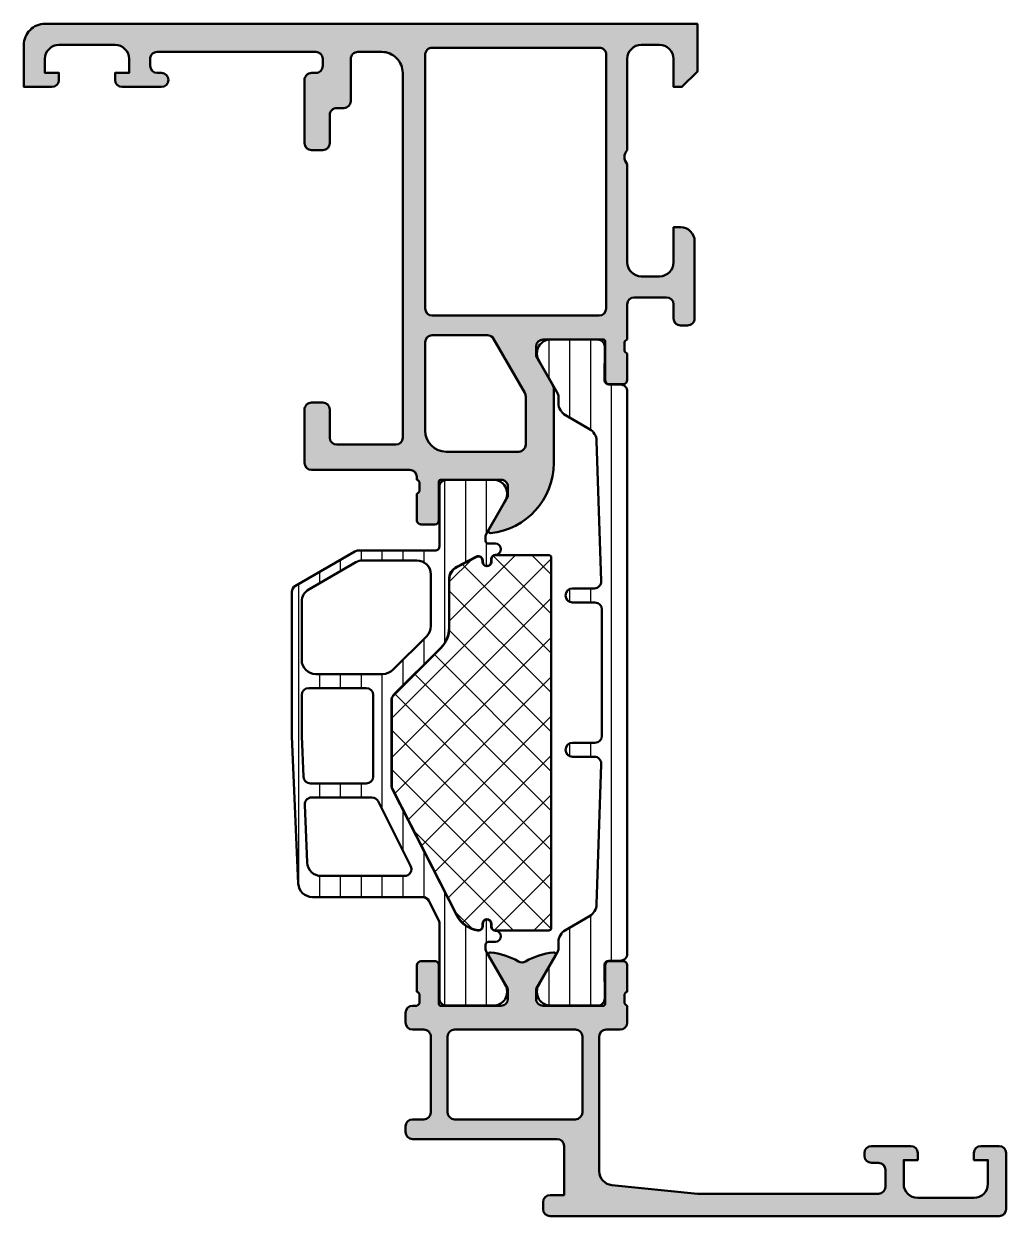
# Model space of a CAD drawing. Extents: x -30 to 40, y 0 to 85.
import ezdxf

# ---------------------------------------------------------------- set-up
doc = ezdxf.new("R2010")
doc.units = 0
for name, color, linetype, lineweight in [('0S-Alu contour', 7, 'Continuous', 50), ('0S-Alu hatch', 252, 'Continuous', 25), ('0S-Plastic contour', 254, 'Continuous', 50), ('0S-Plastic hatch', 253, 'Continuous', 25), ('0S-PT contour', 91, 'Continuous', 50), ('0S-PT hatch', 103, 'Continuous', 25)]:
    doc.layers.add(name, color=color, linetype=linetype, lineweight=lineweight)
pattern_1 = [(90, (0, 0), (-1.4859, 0), [])]

# ---------------------------------------------------------------- blocks, each defined once
blk = doc.blocks.new('346260__294F2F9F_97D0_4934_9893_25CA9D4EDA22_')
at = {"layer": '0S-Alu hatch'}
h = blk.add_hatch(color=256, dxfattribs=at)
edge = h.paths.add_edge_path()
edge.add_line((-28.50004959106447, 85.00004567537333), (18, 85.00004567537331))
edge.add_line((18, 85.00004567537331), (17.99993896484375, 81.60015859041236))
edge.add_line((17.99993896484375, 81.60015859041236), (16.89996337890625, 80.50006093416238))
edge.add_line((16.89996337890625, 80.50006093416238), (16.2999267578125, 80.50007619295143))
edge.add_line((16.2999267578125, 80.50007619295143), (16.2999267578125, 82.50006093416236))
edge.add_arc((15.30006779381514, 82.50020197016501), 0.999858973944338, 359.9919180924783, 450.0080819074971)
edge.add_line((15.2999267578125, 83.50006093416238), (13.99993896484375, 83.50006093416238))
edge.add_arc((13.99979577760175, 82.50020412140438), 0.9998568230107583, 89.99179480052973, 180.0082051994853)
edge.add_line((12.99993896484376, 82.50006093416212), (12.99993896484375, 76.00004567537331))
edge.add_arc((13.52497284704101, 75.50004567537331), 0.7250245357607767, 136.39902763011, 223.60097236989)
edge.add_line((12.99993896484375, 75.00004567537331), (12.99993896484375, 68.00003041658425))
edge.add_arc((14.00013049381541, 68.00022194555592), 1.000191547309823, 180.0109717001796, 269.9890282998019)
edge.add_line((13.99993896484375, 67.00003041658427), (15.2999267578125, 67.00004567537331))
edge.add_arc((15.29977581835652, 68.00019661482929), 1.000150950845617, 270.0086468885672, 359.9913531114189)
edge.add_line((16.2999267578125, 68.00004567537307), (16.2999267578125, 70.50004567537331))
edge.add_line((16.2999267578125, 70.50004567537331), (16.80009770393371, 70.50001515779519))
edge.add_ellipse((16.80030341599124, 69.50028189059066), major_axis=(-0.9997332883689034, 0), ratio=1, start_angle=179.9847132592317, end_angle=270.0117895771917, ccw=False)
edge.add_line((17.80003666877746, 69.50001515779523), (17.80003666877746, 63.99965657625222))
edge.add_ellipse((17.30045327520302, 63.99964814174801), major_axis=(-0.4995833936456403, 0), ratio=1, start_angle=89.99684526653101, end_angle=180.000967329309, ccw=False)
edge.add_line((17.30042576789856, 63.50006474885964), (16.80042576789856, 63.50006474885964))
edge.add_ellipse((16.80044829088031, 64.00008727184141), major_axis=(-0.5000225234890278, 0), ratio=1, start_angle=0.002580827389977003, end_angle=89.99741917266442, ccw=False)
edge.add_line((16.30042576789855, 64.00006474885917), (16.30044102668762, 65.00006474885964))
edge.add_arc((15.80039122260003, 65.00002638858574), 0.5000498055589594, 0.0043953257407467, 89.99604179466158)
edge.add_line((15.80042576789856, 65.50007619295143), (13.49987411499023, 65.50007619295143))
edge.add_arc((13.49987411499023, 65.00007619295144), 0.5, 90, 180)
edge.add_line((12.99987411499023, 65.00007619295144), (12.99987411499023, 62.50016774568581))
edge.add_arc((13.07871056153326, 62.2326471536927), 0.2788950563274168, 106.4198764194902, 181.1645893740988)
edge.add_line((12.79987311499023, 62.22697874569433), (12.79987311499023, 61.77338474569433))
edge.add_arc((13.0787412106334, 61.76772408621727), 0.2789255417371505, 178.8371299271138, 253.5754054446458)
edge.add_line((12.99987411499024, 61.50018074569433), (12.99987411499023, 59.62016974568581))
edge.add_ellipse((12.69987411499022, 59.62016974568582), major_axis=(-0.3000000000000114, 0), ratio=1, start_angle=90, end_angle=180, ccw=False)
edge.add_line((12.69987411499022, 59.32016974568581), (11.71989979594745, 59.32016974568581))
edge.add_ellipse((11.71989979594745, 59.62016974568581), major_axis=(-0.3000000000000043, 0), ratio=1, start_angle=0, end_angle=90, ccw=False)
edge.add_line((11.41989979594744, 59.62016974568581), (11.41989979594744, 62.38016774568581))
edge.add_arc((11.29989979594743, 62.38016774568581), 0.1200000000000081, 0, 89.99999999999831)
edge.add_line((11.29989979594744, 62.50016774568582), (6.999874114990234, 62.50016774568582))
edge.add_arc((6.999874114990234, 62.00016774568581), 0.5, 90, 180)
edge.add_line((6.499874114990234, 62.00016774568581), (6.499874114990234, 61.30004567537332))
edge.add_line((6.499874114990234, 61.30004567537332), (7.694697376761425, 59.23037011779031))
edge.add_ellipse((7.261675209853734, 58.98038651239464), major_axis=(-0.5000000000000498, 0), ratio=1, start_angle=179.9997371403008, end_angle=209.9978307071226, ccw=False)
edge.add_line((7.761675209848522, 58.98038421851103), (7.761650877674576, 53.67665454147775))
edge.add_ellipse((2.761650873397378, 53.67665454147775), major_axis=(-5.000000004277197, 0), ratio=1, start_angle=95.62257755079338, end_angle=180, ccw=False)
edge.add_ellipse((3.237993899638532, 48.83816546002162), major_axis=(-0.1381197846482876, 0), ratio=1, start_angle=-32.227933140373295, end_angle=95.62257755079281, ccw=False)
edge.add_line((3.121153777878994, 48.91182318777985), (4.499874114990234, 51.30004567537332))
edge.add_line((4.499874114990234, 51.30004567537332), (4.499874114990234, 52.00016774568581))
edge.add_arc((3.999874114990234, 52.00016774568581), 0.5, 0, 90.00000000000081)
edge.add_line((3.999874114990227, 52.50016774568582), (-0.3001515659669707, 52.50016774568582))
edge.add_arc((-0.3001515659669707, 52.38016774568581), 0.1200000000000116, 90, 180)
edge.add_line((-0.4201515659669824, 52.38016774568581), (-0.4201515659669753, 49.62016974568582))
edge.add_ellipse((-0.7201515659669866, 49.62016974568582), major_axis=(-0.3000000000000114, 0), ratio=1, start_angle=90, end_angle=180, ccw=False)
edge.add_line((-0.7201515659669866, 49.32016974568581), (-1.700125885009747, 49.32016974568581))
edge.add_ellipse((-1.700125885009761, 49.62016974568581), major_axis=(-0.3000000000000043, 0), ratio=1, start_angle=0, end_angle=90.00000000000267, ccw=False)
edge.add_line((-2.000125885009765, 49.62016974568581), (-2.000125885009765, 51.50018074569433))
edge.add_arc((-2.078992980652927, 51.76772408621727), 0.2789255417371491, 286.4245945553534, 361.1628700728862)
edge.add_line((-1.800124885009759, 51.77338474569433), (-1.800124885009765, 52.22697874569433))
edge.add_arc((-2.078962331552787, 52.23264715369269), 0.2788950563274093, 358.8354106259031, 433.5801235805106)
edge.add_line((-2.000125885009764, 52.50016774568579), (-2.000125885009765, 52.70007314119363))
edge.add_arc((-2.500125885009765, 52.70007314119363), 0.5, 0, 90)
edge.add_line((-2.500125885009765, 53.20007314119362), (-9.50002670288086, 53.20007314119362))
edge.add_ellipse((-9.499942629006325, 53.70015721506816), major_axis=(-0.5000840809417604, 0), ratio=1, start_angle=0.009632536614674336, end_angle=89.99036746342409, ccw=False)
edge.add_line((-10.00002670288086, 53.70007314119328), (-10.00002670288085, 57.50004567537331))
edge.add_ellipse((-9.50003691497713, 57.50005588746958), major_axis=(-0.4999897880080111, 0), ratio=1, start_angle=-90.00117024393279, end_angle=0.0011702437149097022, ccw=False)
edge.add_line((-9.500026702880866, 58.00004567537331), (-8.700038909912102, 58.00004567537332))
edge.add_ellipse((-8.699964740835163, 57.50015035657014), major_axis=(-0.4998953243053732, 0), ratio=1, start_angle=179.988001906564, end_angle=270.0085009298706, ccw=False)
edge.add_line((-8.200069427490236, 57.50004567537344), (-8.200069427490234, 55.50006093416238))
edge.add_arc((-7.699962519755686, 55.50016784106673), 0.5001069191611907, 180.0122480098272, 269.9873148563855)
edge.add_line((-7.7000732421875, 55.00006093416237), (-3.500000000000014, 55.00006093416236))
edge.add_arc((-3.50005069476893, 55.50005060369108), 0.499989672098729, 270.0058093126105, 359.9871952927898)
edge.add_line((-3.000061035156251, 55.49993886384984), (-3.000061035156257, 81.50007619295143))
edge.add_arc((-4.499957459834362, 81.5001645104603), 1.499896427278279, 359.9966262865636, 450.0039565590681)
edge.add_line((-4.50006103515625, 83.00006093416238), (-6.2000732421875, 83.00007619295143))
edge.add_arc((-6.2001821916053, 82.50018513881164), 0.499891066012343, 89.98751259565493, 180.0142359060956)
edge.add_line((-6.700073242187486, 82.50006093416236), (-6.700073242187492, 79.50007619295144))
edge.add_ellipse((-7.200093565979784, 79.50008125756727), major_axis=(-0.5000203238179411, 0), ratio=1, start_angle=90.002328840382, end_angle=179.9994196618476, ccw=False)
edge.add_line((-7.2000732421875, 79.00006093416236), (-7.700073242187492, 79.00006093416236))
edge.add_arc((-7.700219888521672, 78.50021139406044), 0.4998495616135542, 89.98319051011472, 180.0172466236418)
edge.add_line((-8.200069427490233, 78.50006093416253), (-8.200069427490234, 76.50006093416236))
edge.add_ellipse((-8.700094858916316, 76.50007110377268), major_axis=(-0.5000254315294973, 0), ratio=1, start_angle=90.00641095755049, end_angle=179.9988347078107, ccw=False)
edge.add_line((-8.70003890991211, 76.00004567537331), (-9.50002670288086, 76.00004567537331))
edge.add_ellipse((-9.500018554972092, 76.50005382326626), major_axis=(-0.5000081479593291, 0), ratio=1, start_angle=-0.0008148351449790425, end_angle=89.99906633364668, ccw=False)
edge.add_line((-10.00002670288086, 76.50006093416017), (-10.00002670288086, 81.00006093416236))
edge.add_ellipse((-9.500210648727446, 81.00024486127992), major_axis=(-0.4998160879950469, 0), ratio=1, start_angle=-90.0140897103031, end_angle=0.02108425092961852, ccw=False)
edge.add_line((-9.500087738037102, 81.50006093416236), (-9.20003890991211, 81.50007619295143))
edge.add_arc((-9.200027967096652, 82.00006525013598), 0.4999890573042835, 269.9987460182726, 360.0012539816233)
edge.add_line((-8.700038909912116, 82.00007619295053), (-8.700069427490234, 82.50006093416236))
edge.add_arc((-9.199777522427638, 82.50035283922497), 0.4997081801957367, 359.9665306078351, 450.0334693921758)
edge.add_line((-9.200069427490234, 83.00006093416238), (-20.50005340576173, 83.00007619295143))
edge.add_arc((-20.50017254323233, 82.50019532655357), 0.499880880594993, 89.98634459812897, 180.0154039036109)
edge.add_line((-21.00005340576171, 82.50006093416246), (-21.00005340576172, 82.00006093416238))
edge.add_arc((-20.49993357132443, 82.00018076859968), 0.5001198487941437, 180.0137287243867, 269.9862712756164)
edge.add_line((-20.50005340576172, 81.50006093416239), (-20.20000457763672, 81.50006093416236))
edge.add_ellipse((-20.20000457763672, 81.00006093416238), major_axis=(-0.5, 0), ratio=1, start_angle=90, end_angle=270, ccw=False)
edge.add_line((-20.20000457763672, 80.50006093416238), (-23.00005340576172, 80.50006093416238))
edge.add_ellipse((-22.9999707123735, 81.0001131058566), major_axis=(-0.5000521785317046, 0), ratio=1, start_angle=0.005977812014975825, end_angle=89.99052502445988, ccw=False)
edge.add_line((-23.5000228881836, 81.0000609341619), (-23.50005340576172, 81.50006093416236))
edge.add_line((-23.50005340576172, 81.50006093416236), (-22.50005340576172, 81.50006093416236))
edge.add_line((-22.50005340576172, 81.50006093416236), (-22.50005340576173, 82.50007619295145))
edge.add_arc((-23.4999326314773, 82.5001817101733), 0.9998792312831886, 359.9939535782894, 450.0069206925913)
edge.add_line((-23.50005340576172, 83.50006093416236), (-27.50004959106445, 83.50006093416238))
edge.add_arc((-27.50015003611608, 82.50016137921399), 0.9998995599934959, 89.99424434436091, 180.0057556556895)
edge.add_line((-28.50004959106447, 82.50006093416148), (-28.50003433227539, 81.50006093416236))
edge.add_line((-28.50003433227539, 81.50006093416236), (-27.50004959106445, 81.50006093416236))
edge.add_line((-27.50004959106445, 81.50006093416236), (-27.50004959106445, 81.00007619295144))
edge.add_ellipse((-28.00016267874189, 81.00017401862158), major_axis=(-0.5001130972451318, 0), ratio=1, start_angle=90.01295596280681, end_angle=179.9887925389535, ccw=False)
edge.add_line((-28.00004959106445, 80.50006093416238), (-30.00004196166992, 80.50006093416238))
edge.add_line((-30.00004196166992, 80.50006093416238), (-30.00002670288086, 83.50006093416235))
edge.add_ellipse((-28.50013771397313, 83.50015668599798), major_axis=(-1.499888991964091, 0), ratio=1, start_angle=-90.00336629628902, end_angle=0.0036577214478938913, ccw=False)
edge = h.paths.add_edge_path()
edge.add_arc((11.00012214362026, 82.80012509438419), 0.4998778713024493, 359.985999952404, 450.0140000476251)
edge.add_line((11, 83.30000295076393), (-0.90008544921875, 83.29998769197486))
edge.add_arc((-0.9002204289071116, 82.80012267554979), 0.4998650346495407, 89.98452829059642, 180.013723154313)
edge.add_line((-1.400085449218757, 82.80000295076378), (-1.40008544921875, 64.70011891756081))
edge.add_arc((-0.9000772872613538, 64.7001270795182), 0.5000081620240127, 180.0009352761989, 269.9990647238447)
edge.add_line((-0.90008544921875, 64.2001189175608), (10.99993896484375, 64.20011891756081))
edge.add_arc((10.9999464458525, 64.7001724745204), 0.500053557015545, 269.9991428313588, 359.9938634818547)
edge.add_line((11.5, 64.70011891756128), (11.5, 82.80000295076394))
edge = h.paths.add_edge_path()
edge.add_arc((5.261672751471806, 58.44453296536382), 0.500000000000018, 359.9997371430738, 389.997830707121)
edge.add_line((5.694694918379476, 58.69451657075946), (3.469082662252716, 62.54972715674552))
edge.add_arc((3.036060495345061, 62.29974355134987), 0.5000000000000085, 29.99783070712257, 90.00000000000081)
edge.add_line((3.036060495345054, 62.79974355134988), (-0.90008544921875, 62.79974355134988))
edge.add_arc((-0.9000772872613538, 62.29973538939248), 0.5000081620240127, 90.00093527615527, 179.999064723801)
edge.add_line((-1.40008544921875, 62.29974355135026), (-1.40008544921875, 56.00002278718972))
edge.add_arc((0.1001312995528139, 56.00023953596128), 1.500216764429311, 180.0082779970566, 269.9917220030045)
edge.add_line((0.09991455078125, 54.50002278718972), (5.261656948927971, 54.50002278718972))
edge.add_arc((5.261656948927971, 55.00002278718972), 0.5, 270, 359.9997371430738)
edge.add_line((5.761656948922709, 55.00002049333031), (5.761672751466562, 58.44453067148993))
at = {"layer": '0S-Alu contour', "color": 7}
for points in [[(-28.50004959106447, 85.00004567537333), (18, 85.00004567537331), (17.99993896484375, 81.60015859041236), (16.89996337890625, 80.50006093416238), (16.2999267578125, 80.50007619295143), (16.2999267578125, 82.50006093416236)], [(-28.00004959106445, 80.50006093416238), (-30.00004196166992, 80.50006093416238), (-30.00002670288086, 83.50006093416235)], [(-23.50005340576172, 83.50006093416236), (-27.50004959106445, 83.50006093416238)], [(15.2999267578125, 83.50006093416238), (13.99993896484375, 83.50006093416238)], [(-28.50004959106447, 82.50006093416148), (-28.50003433227539, 81.50006093416236), (-27.50004959106445, 81.50006093416236), (-27.50004959106445, 81.00007619295144)], [(-23.5000228881836, 81.0000609341619), (-23.50005340576172, 81.50006093416236), (-22.50005340576172, 81.50006093416236), (-22.50005340576173, 82.50007619295145)], [(-21.00005340576171, 82.50006093416246), (-21.00005340576172, 82.00006093416238)], [(-9.200069427490234, 83.00006093416238), (-20.50005340576173, 83.00007619295143)], [(-8.700038909912116, 82.00007619295053), (-8.700069427490234, 82.50006093416236)], [(-6.700073242187486, 82.50006093416236), (-6.700073242187492, 79.50007619295144)], [(-4.50006103515625, 83.00006093416238), (-6.2000732421875, 83.00007619295143)], [(-1.400085449218757, 82.80000295076378), (-1.40008544921875, 64.70011891756081)], [(11, 83.30000295076393), (-0.90008544921875, 83.29998769197486)], [(11.5, 64.70011891756128), (11.5, 82.80000295076394)], [(12.99993896484376, 82.50006093416212), (12.99993896484375, 76.00004567537331)], [(-20.50005340576172, 81.50006093416239), (-20.20000457763672, 81.50006093416236)], [(-10.00002670288086, 76.50006093416017), (-10.00002670288086, 81.00006093416236)], [(-9.500087738037102, 81.50006093416236), (-9.20003890991211, 81.50007619295143)], [(-3.000061035156251, 55.49993886384984), (-3.000061035156257, 81.50007619295143)], [(-20.20000457763672, 80.50006093416238), (-23.00005340576172, 80.50006093416238)], [(-8.200069427490233, 78.50006093416253), (-8.200069427490234, 76.50006093416236)], [(-7.2000732421875, 79.00006093416236), (-7.700073242187492, 79.00006093416236)], [(-8.70003890991211, 76.00004567537331), (-9.50002670288086, 76.00004567537331)], [(12.99993896484375, 75.00004567537331), (12.99993896484375, 68.00003041658425)], [(16.2999267578125, 68.00004567537307), (16.2999267578125, 70.50004567537331), (16.80009770393371, 70.50001515779519)], [(17.80003666877746, 69.50001515779523), (17.80003666877746, 63.99965657625222)], [(13.99993896484375, 67.00003041658427), (15.2999267578125, 67.00004567537331)], [(15.80042576789856, 65.50007619295143), (13.49987411499023, 65.50007619295143)], [(12.99987411499023, 65.00007619295144), (12.99987411499023, 62.50016774568581)], [(16.30042576789855, 64.00006474885917), (16.30044102668762, 65.00006474885964)], [(-0.90008544921875, 64.2001189175608), (10.99993896484375, 64.20011891756081)], [(17.30042576789856, 63.50006474885964), (16.80042576789856, 63.50006474885964)], [(-1.40008544921875, 62.29974355135026), (-1.40008544921875, 56.00002278718972)], [(3.036060495345054, 62.79974355134988), (-0.90008544921875, 62.79974355134988)], [(5.694694918379476, 58.69451657075946), (3.469082662252716, 62.54972715674552)], [(11.29989979594744, 62.50016774568582), (6.999874114990234, 62.50016774568582)], [(11.41989979594744, 59.62016974568581), (11.41989979594744, 62.38016774568581)], [(12.79987311499023, 62.22697874569433), (12.79987311499023, 61.77338474569433)], [(6.499874114990234, 62.00016774568581), (6.499874114990234, 61.30004567537332), (7.694697376761425, 59.23037011779031)], [(12.99987411499024, 61.50018074569433), (12.99987411499023, 59.62016974568581)], [(7.761675209848522, 58.98038421851103), (7.761650877674576, 53.67665454147775)], [(12.69987411499022, 59.32016974568581), (11.71989979594745, 59.32016974568581)], [(-9.500026702880866, 58.00004567537331), (-8.700038909912102, 58.00004567537332)], [(5.761656948922709, 55.00002049333031), (5.761672751466562, 58.44453067148993)], [(-10.00002670288086, 53.70007314119328), (-10.00002670288085, 57.50004567537331)], [(-8.200069427490236, 57.50004567537344), (-8.200069427490234, 55.50006093416238)], [(-7.7000732421875, 55.00006093416237), (-3.500000000000014, 55.00006093416236)], [(0.09991455078125, 54.50002278718972), (5.261656948927971, 54.50002278718972)], [(-2.500125885009765, 53.20007314119362), (-9.50002670288086, 53.20007314119362)], [(-2.000125885009764, 52.50016774568579), (-2.000125885009765, 52.70007314119363)], [(-1.800124885009759, 51.77338474569433), (-1.800124885009765, 52.22697874569433)], [(-0.4201515659669824, 52.38016774568581), (-0.4201515659669753, 49.62016974568582)], [(3.999874114990227, 52.50016774568582), (-0.3001515659669707, 52.50016774568582)], [(3.121153777878994, 48.91182318777985), (4.499874114990234, 51.30004567537332), (4.499874114990234, 52.00016774568581)], [(-2.000125885009765, 49.62016974568581), (-2.000125885009765, 51.50018074569433)], [(-0.7201515659669866, 49.32016974568581), (-1.700125885009747, 49.32016974568581)]]:
    blk.add_lwpolyline(points, dxfattribs=at)
at = {"layer": '0S-Alu contour', "color": 7, "extrusion": (0, 0, -1)}
for centre, radius, start, end in [((28.50013771397313, 83.50015668599798), 1.499888991964091, 359.9963422785521, 90.00336629628916), ((28.00016267874189, 81.00017401862158), 0.5001130972451318, 180.0112074610466, 269.9870440371932), ((22.9999707123735, 81.0001131058566), 0.5000521785317046, 270.0094749755401, 359.994022187985), ((20.20000457763672, 81.00006093416238), 0.5, 90, 270), ((9.500210648727446, 81.00024486127992), 0.4998160879950469, 359.9789157490704, 90.01408971030317), ((7.200093565979784, 79.50008125756727), 0.5000203238179411, 180.0005803381525, 269.997671159618), ((9.500018554972092, 76.50005382326626), 0.5000081479593291, 270.0009336663533, 0.0008148351449813), ((8.700094858916316, 76.50007110377268), 0.5000254315294973, 180.0011652921894, 269.9935890424495), ((-16.80030341599124, 69.50028189059066), 0.9997332883689034, 89.98821042280832, 180.0152867407684), ((-16.80044829088031, 64.00008727184141), 0.5000225234890278, 270.0025808273356, 359.99741917261), ((-17.30045327520302, 63.99964814174801), 0.4995833936456403, 179.999032670691, 270.003154733469), ((-11.71989979594745, 59.62016974568581), 0.3000000000000043, 270, 0), ((-12.69987411499022, 59.62016974568582), 0.3000000000000114, 180, 270), ((-7.261675209853734, 58.98038651239464), 0.5000000000000498, 150.0021692928774, 180.0002628596993), ((9.50003691497713, 57.50005588746958), 0.4999897880080111, 359.9988297562851, 90.00117024393292), ((8.699964740835163, 57.50015035657014), 0.4998953243053732, 89.9914990701294, 180.0119980934361), ((9.499942629006325, 53.70015721506816), 0.5000840809417604, 270.0096325365759, 359.9903674633853), ((-2.761650873397378, 53.67665454147775), 5.000000004277197, 180, 264.3774224492066), ((1.700125885009761, 49.62016974568581), 0.3000000000000043, 269.9999999999973, 0), ((0.7201515659669866, 49.62016974568582), 0.3000000000000114, 180, 270), ((-3.237993899638532, 48.83816546002162), 0.1381197846482876, 264.3774224492072, 32.22793314037332)]:
    blk.add_arc(centre, radius, start, end, dxfattribs=at)
at = {"layer": '0S-Alu contour', "color": 7}
for centre, radius, start, end in [((-27.50015003611608, 82.50016137921399), 0.9998995599934959, 89.99424434436091, 180.0057556556895), ((-23.4999326314773, 82.5001817101733), 0.9998792312831886, 359.9939535782894, 90.0069206925913), ((13.99979577760175, 82.50020412140438), 0.9998568230107583, 89.99179480052973, 180.0082051994853), ((15.30006779381514, 82.50020197016501), 0.999858973944338, 359.9919180924783, 90.00808190749711), ((-20.50017254323233, 82.50019532655357), 0.499880880594993, 89.98634459812897, 180.0154039036109), ((-9.199777522427638, 82.50035283922497), 0.4997081801957367, 359.9665306078351, 90.03346939217585), ((-6.2001821916053, 82.50018513881164), 0.499891066012343, 89.98751259565493, 180.0142359060956), ((-4.499957459834362, 81.5001645104603), 1.499896427278279, 359.9966262865636, 90.00395655906811), ((-0.9002204289071116, 82.80012267554979), 0.4998650346495407, 89.98452829059642, 180.013723154313), ((11.00012214362026, 82.80012509438419), 0.4998778713024493, 359.985999952404, 90.01400004762512), ((-20.49993357132443, 82.00018076859968), 0.5001198487941437, 180.0137287243867, 269.9862712756164), ((-9.200027967096652, 82.00006525013598), 0.4999890573042835, 269.9987460182726, 0.0012539816233456), ((-7.700219888521672, 78.50021139406044), 0.4998495616135542, 89.98319051011472, 180.0172466236418), ((13.52497284704101, 75.50004567537331), 0.7250245357607767, 136.39902763011, 223.60097236989), ((14.00013049381541, 68.00022194555592), 1.000191547309823, 180.0109717001796, 269.9890282998019), ((15.29977581835652, 68.00019661482929), 1.000150950845617, 270.0086468885672, 359.9913531114189), ((13.49987411499023, 65.00007619295144), 0.5, 90, 180), ((15.80039122260003, 65.00002638858574), 0.5000498055589594, 0.0043953257407467, 89.99604179466158), ((-0.9000772872613538, 64.7001270795182), 0.5000081620240127, 180.0009352761989, 269.9990647238447), ((10.9999464458525, 64.7001724745204), 0.500053557015545, 269.9991428313588, 359.9938634818547), ((-0.9000772872613538, 62.29973538939248), 0.5000081620240127, 90.00093527615527, 179.999064723801), ((3.036060495345061, 62.29974355134987), 0.5000000000000085, 29.99783070712257, 90.00000000000081), ((6.999874114990234, 62.00016774568581), 0.5, 90, 180), ((11.29989979594743, 62.38016774568581), 0.1200000000000081, 0, 89.99999999999831), ((13.07871056153326, 62.2326471536927), 0.2788950563274168, 106.4198764194902, 181.1645893740988), ((13.0787412106334, 61.76772408621727), 0.2789255417371505, 178.8371299271138, 253.5754054446458), ((5.261672751471806, 58.44453296536382), 0.500000000000018, 359.9997371430738, 29.99783070712098), ((-7.699962519755686, 55.50016784106673), 0.5001069191611907, 180.0122480098272, 269.9873148563855), ((-3.50005069476893, 55.50005060369108), 0.499989672098729, 270.0058093126105, 359.9871952927898), ((0.1001312995528139, 56.00023953596128), 1.500216764429311, 180.0082779970566, 269.9917220030045), ((5.261656948927971, 55.00002278718972), 0.5, 270, 359.9997371430738), ((-2.500125885009765, 52.70007314119363), 0.5, 0, 90), ((-2.078962331552787, 52.23264715369269), 0.2788950563274093, 358.8354106259031, 73.58012358051054), ((-0.3001515659669707, 52.38016774568581), 0.1200000000000116, 90, 180), ((3.999874114990234, 52.00016774568581), 0.5, 0, 90.00000000000081), ((-2.078992980652927, 51.76772408621727), 0.2789255417371491, 286.4245945553534, 1.162870072886224)]:
    blk.add_arc(centre, radius, start, end, dxfattribs=at)
blk = doc.blocks.new('345320__3B09C709_4C10_4AEC_80D9_E5B4F6D0C083_')
at = {"layer": '0S-Alu hatch'}
h = blk.add_hatch(color=256, dxfattribs=at)
edge = h.paths.add_edge_path()
edge.add_line((40, 0.5), (40, 4.50024366378784))
edge.add_arc((39.5, 4.50024366378784), 0.5, 0, 90)
edge.add_line((39.5, 5.00024366378784), (38.19999999999999, 5.000243663787841))
edge.add_arc((38.19999999999999, 4.50024366378784), 0.5000000000000009, 90, 180)
edge.add_line((37.69999999999999, 4.50024366378784), (37.69999999999999, 4.000243663787841))
edge.add_line((37.69999999999999, 4.000243663787841), (38.69999999999999, 4.000243663787841))
edge.add_line((38.69999999999999, 4.000243663787841), (38.69999999999996, 2.300243663787838))
edge.add_ellipse((37.69999999999996, 2.300243663787838), major_axis=(-1, 0), ratio=1, start_angle=90, end_angle=180, ccw=False)
edge.add_line((37.69999999999996, 1.300243663787838), (33.69999999999999, 1.300243663787824))
edge.add_ellipse((33.69999999999999, 2.300243663787824), major_axis=(-1, 0), ratio=1, start_angle=0, end_angle=90, ccw=False)
edge.add_line((32.69999999999999, 2.300243663787824), (32.69999999999999, 4.000243663787841))
edge.add_line((32.69999999999999, 4.000243663787841), (33.69999999999999, 4.000243663787841))
edge.add_line((33.69999999999999, 4.000243663787841), (33.69999999999999, 4.500243663787826))
edge.add_arc((33.19999999999999, 4.50024366378784), 0.5, 0, 90)
edge.add_line((33.19999999999999, 5.00024366378784), (30.40000000000001, 5.00024366378784))
edge.add_arc((30.40000000000001, 4.500243663787842), 0.4999999999999983, 90, 180)
edge.add_line((29.90000000000001, 4.500243663787842), (29.90000000000001, 4.300243663787824))
edge.add_arc((30.40000000000001, 4.300243663787826), 0.5, 180, 270)
edge.add_line((30.40000000000001, 3.800243663787826), (30.90000000000001, 3.800243663787824))
edge.add_ellipse((30.90000000000001, 3.300243663787825), major_axis=(-0.4999999999999992, 0), ratio=1, start_angle=180, end_angle=270, ccw=False)
edge.add_line((31.40000000000001, 3.300243663787825), (31.39999999999998, 2.099877357482897))
edge.add_ellipse((30.89999999999998, 2.099877357482909), major_axis=(-0.5, 0), ratio=1, start_angle=90, end_angle=180, ccw=False)
edge.add_line((30.89999999999998, 1.599877357482909), (17.9996823787689, 1.599877357482909))
edge.add_line((17.9996823787689, 1.599877357482909), (11.90017981529233, 2.209827899932861))
edge.add_ellipse((11.99968270752011, 3.204865503212653), major_axis=(-1.000000328751188, 0), ratio=1, start_angle=-2.6998692987945105e-06, end_angle=84.28945635411958, ccw=False)
edge.add_line((10.99968237876892, 3.204865456091029), (10.99968237876891, 12.79987716674805))
edge.add_ellipse((11.49966856308906, 12.79982517638786), major_axis=(-0.4999861870232295, 0), ratio=1, start_angle=269.9984167959701, end_angle=359.9940421790132, ccw=False)
edge.add_line((11.49968237876891, 13.29981136322021), (12.5, 13.29981136322021))
edge.add_arc((12.5, 13.79981136322022), 0.5000000000000036, 270.0000000000004, 360)
edge.add_line((13, 13.79981136322022), (13.00000000000001, 14.99999999999998))
edge.add_ellipse((13.07883644654306, 15.26752059199311), major_axis=(-0.2788950563274474, 0), ratio=1, start_angle=-1.164589374097602, end_angle=73.58012358050792, ccw=False)
edge.add_line((12.799999, 15.27318899999149), (12.799999, 15.72678299999149))
edge.add_ellipse((13.07886709564316, 15.73244365946855), major_axis=(-0.2789255417371435, 0), ratio=1, start_angle=-73.57540544464541, end_angle=1.1628700728869035, ccw=False)
edge.add_line((13, 15.99998699999148), (13, 17.879998))
edge.add_arc((12.7, 17.879998), 0.2999999999999971, 0, 90.00000000000067)
edge.add_line((12.7, 18.179998), (11.72002568095721, 18.179998))
edge.add_arc((11.72002568095721, 17.879998), 0.3000000000000007, 90, 180)
edge.add_line((11.42002568095721, 17.879998), (11.42002568095721, 15.11999999999999))
edge.add_ellipse((11.30002568095721, 15.12), major_axis=(-0.1200000000000045, 0), ratio=1, start_angle=89.9999999999967, end_angle=180, ccw=False)
edge.add_line((11.3000256809572, 15), (7.000000000000007, 15))
edge.add_ellipse((6.999999999999992, 15.5), major_axis=(-0.4999999999999983, 0), ratio=1, start_angle=0, end_angle=90.00000000000159, ccw=False)
edge.add_line((6.499999999999994, 15.5), (6.5, 16.20000000000001))
edge.add_line((6.5, 16.20000000000001), (7.881495457622371, 18.59282032302755))
edge.add_arc((7.761880215351716, 18.6618802153517), 0.1381197846482912, 329.9999999999988, 455.622577550798)
edge.add_arc((8.238223241173788, 13.82339113815216), 5.000000000000018, 95.62257755079331, 119.8584382604824)
edge.add_ellipse((5.5, 18.59331078962383), major_axis=(-0.49999999999997, 0), ratio=1, start_angle=60.141561739517385, end_angle=119.85843826048259, ccw=False)
edge.add_arc((2.761776758826194, 13.82339113815216), 5.000000000000035, 60.14156173951747, 84.3774224492063)
edge.add_arc((3.238119784648311, 18.66188021535169), 0.1381197846483126, 84.37742244920715, 209.9999999999963)
edge.add_line((3.118504542377633, 18.59282032302754), (4.499999999999992, 16.19999999999998))
edge.add_line((4.499999999999992, 16.19999999999998), (4.499999999999992, 15.5))
edge.add_ellipse((3.999999999999992, 15.5), major_axis=(-0.5, 0), ratio=1, start_angle=90, end_angle=180, ccw=False)
edge.add_line((3.999999999999992, 15), (-0.3000256809571979, 15))
edge.add_ellipse((-0.300025680957205, 15.12000000000001), major_axis=(-0.1200000000000099, 0), ratio=1, start_angle=0, end_angle=90.00000000000341, ccw=False)
edge.add_line((-0.420025680957215, 15.12000000000001), (-0.4200256809572096, 17.879998))
edge.add_arc((-0.7200256809571997, 17.87999800000001), 0.29999999999999, 0, 90.00000000000134)
edge.add_line((-0.7200256809572066, 18.179998), (-1.700000000000002, 18.179998))
edge.add_arc((-1.699999999999995, 17.879998), 0.3000000000000043, 90.00000000000136, 180)
edge.add_line((-2, 17.879998), (-2, 15.9999869999915))
edge.add_ellipse((-2.078867095643161, 15.73244365946856), major_axis=(-0.278925541737144, 0), ratio=1, start_angle=178.8371299271139, end_angle=253.5754054446462, ccw=False)
edge.add_line((-1.799998999999999, 15.7267829999915), (-1.799999000000006, 15.27318899999148))
edge.add_ellipse((-2.078836446543043, 15.2675205919931), major_axis=(-0.2788950563274236, 0), ratio=1, start_angle=106.4198764194928, end_angle=181.1645893740976, ccw=False)
edge.add_line((-1.999999999999999, 15), (-2.30030541419984, 15.00000000000001))
edge.add_arc((-2.300305414199819, 14.50000000000001), 0.4999999999999929, 90.00000000000244, 180)
edge.add_line((-2.800305414199812, 14.50000000000001), (-2.800305414199833, 13.79981136322023))
edge.add_arc((-2.30019069572863, 13.79992608169142), 0.5001147316285112, 180.0131427528032, 269.9868572472019)
edge.add_line((-2.300305414199812, 13.29981136322021), (-1.500287103652972, 13.29981136322021))
edge.add_ellipse((-1.500037242679624, 12.80006122419357), major_axis=(-0.4997502014883589, 0), ratio=1, start_angle=179.9713537287259, end_angle=270.02864627126047, ccw=False)
edge.add_line((-1.000287103652981, 12.79981136322021), (-1.000287103652972, 7.399901866912834))
edge.add_ellipse((-1.500307424488013, 7.399922187747876), major_axis=(-0.5000203212479609, 0), ratio=1, start_angle=90.00232850153498, end_angle=179.9976714983276, ccw=False)
edge.add_line((-1.500287103652951, 6.899901866912835), (-2.300305414199833, 6.899901866912842))
edge.add_arc((-2.30019069572863, 6.399787148441648), 0.5001147316285032, 90.0131427528006, 179.9868572471968)
edge.add_line((-2.800305414199825, 6.399901866912873), (-2.800305414199826, 5.999877452850337))
edge.add_arc((-2.300190695728645, 5.999992171321522), 0.5001147316284899, 180.0131427528032, 269.9868572472019)
edge.add_line((-2.300305414199826, 5.499877452850341), (7.999682378768909, 5.499877452850341))
edge.add_ellipse((7.999682211530881, 4.999877285612313), major_axis=(-0.5000001672380558, 0), ratio=1, start_angle=180.0000191671709, end_angle=269.99998083594005, ccw=False)
edge.add_line((8.49968237876891, 4.999877452877489), (8.499682378768913, 1.499877333641052))
edge.add_line((8.499682378768913, 1.499877333641052), (7.499682378768909, 1.499877333641052))
edge.add_arc((7.499797097260795, 0.9997626151354841), 0.5001147316628816, 90.01314275516937, 179.9868504146385)
edge.add_line((6.999682378768906, 0.9998773932457163), (6.999682378768909, 0.4998773932457004))
edge.add_arc((7.499674482195814, 0.4999920856952977), 0.4999921165814706, 180.013142993924, 269.9798609896782)
edge.add_line((7.499498738951288, 3e-15), (39.5, 0))
edge.add_arc((39.5, 0.5), 0.5, 270, 360)
edge = h.paths.add_edge_path()
edge.add_ellipse((0.6995565618537967, 12.80004091560175), major_axis=(-0.4997704760377533, 0), ratio=1, start_angle=-90.01932230628069, end_angle=0.02631684688930136, ccw=False)
edge.add_line((0.6997251033782703, 13.29981136322021), (9.299761724472035, 13.29981136322021))
edge.add_ellipse((9.29989670623436, 12.79994634498254), major_axis=(-0.4998650364626702, 0), ratio=1, start_angle=179.9845280529183, end_angle=270.0154719470704, ccw=False)
edge.add_line((9.799761724472035, 12.79981136322021), (9.799761724472035, 7.399901866912835))
edge.add_ellipse((9.299716551073615, 7.399947040311261), major_axis=(-0.5000451754388708, 0), ratio=1, start_angle=90.00517602250022, end_angle=179.9948239774992, ccw=False)
edge.add_line((9.299761724472035, 6.899901866912841), (0.6997251033782846, 6.899901866912843))
edge.add_ellipse((0.6995565618538038, 7.399672314531311), major_axis=(-0.4997704760377605, 0), ratio=1, start_angle=-0.02631684688930136, end_angle=90.0193223062816, ccw=False)
edge.add_line((0.1997861385345423, 7.39990186691284), (0.1997861385345423, 12.79981136322028))
at = {"layer": '0S-Alu contour', "color": 7}
for points in [[(-2, 17.879998), (-2, 15.9999869999915)], [(-0.7200256809572066, 18.179998), (-1.700000000000002, 18.179998)], [(-0.420025680957215, 15.12000000000001), (-0.4200256809572096, 17.879998)], [(3.118504542377633, 18.59282032302754), (4.499999999999992, 16.19999999999998), (4.499999999999992, 15.5)], [(6.499999999999994, 15.5), (6.5, 16.20000000000001), (7.881495457622371, 18.59282032302755)], [(11.42002568095721, 17.879998), (11.42002568095721, 15.11999999999999)], [(12.7, 18.179998), (11.72002568095721, 18.179998)], [(13, 15.99998699999148), (13, 17.879998)], [(-1.799998999999999, 15.7267829999915), (-1.799999000000006, 15.27318899999148)], [(12.799999, 15.27318899999149), (12.799999, 15.72678299999149)], [(-2.800305414199812, 14.50000000000001), (-2.800305414199833, 13.79981136322023)], [(-1.999999999999999, 15), (-2.30030541419984, 15.00000000000001)], [(3.999999999999992, 15), (-0.3000256809571979, 15)], [(11.3000256809572, 15), (7.000000000000007, 15)], [(13, 13.79981136322022), (13.00000000000001, 14.99999999999998)], [(-2.300305414199812, 13.29981136322021), (-1.500287103652972, 13.29981136322021)], [(-1.000287103652981, 12.79981136322021), (-1.000287103652972, 7.399901866912834)], [(0.1997861385345423, 7.39990186691284), (0.1997861385345423, 12.79981136322028)], [(0.6997251033782703, 13.29981136322021), (9.299761724472035, 13.29981136322021)], [(9.799761724472035, 12.79981136322021), (9.799761724472035, 7.399901866912835)], [(10.99968237876892, 3.204865456091029), (10.99968237876891, 12.79987716674805)], [(11.49968237876891, 13.29981136322021), (12.5, 13.29981136322021)], [(-1.500287103652951, 6.899901866912835), (-2.300305414199833, 6.899901866912842)], [(9.299761724472035, 6.899901866912841), (0.6997251033782846, 6.899901866912843)], [(-2.800305414199825, 6.399901866912873), (-2.800305414199826, 5.999877452850337)], [(-2.300305414199826, 5.499877452850341), (7.999682378768909, 5.499877452850341)], [(8.49968237876891, 4.999877452877489), (8.499682378768913, 1.499877333641052), (7.499682378768909, 1.499877333641052)], [(29.90000000000001, 4.500243663787842), (29.90000000000001, 4.300243663787824)], [(33.19999999999999, 5.00024366378784), (30.40000000000001, 5.00024366378784)], [(32.69999999999999, 2.300243663787824), (32.69999999999999, 4.000243663787841), (33.69999999999999, 4.000243663787841), (33.69999999999999, 4.500243663787826)], [(37.69999999999999, 4.50024366378784), (37.69999999999999, 4.000243663787841), (38.69999999999999, 4.000243663787841), (38.69999999999996, 2.300243663787838)], [(39.5, 5.00024366378784), (38.19999999999999, 5.000243663787841)], [(40, 0.5), (40, 4.50024366378784)], [(30.40000000000001, 3.800243663787826), (30.90000000000001, 3.800243663787824)], [(31.40000000000001, 3.300243663787825), (31.39999999999998, 2.099877357482897)], [(30.89999999999998, 1.599877357482909), (17.9996823787689, 1.599877357482909), (11.90017981529233, 2.209827899932861)], [(6.999682378768906, 0.9998773932457163), (6.999682378768909, 0.4998773932457004)], [(37.69999999999996, 1.300243663787838), (33.69999999999999, 1.300243663787824)], [(7.499498738951288, 3e-15), (39.5, 0)]]:
    blk.add_lwpolyline(points, dxfattribs=at)
for centre, radius, start, end in [((3.238119784648311, 18.66188021535169), 0.1381197846483126, 84.37742244920715, 209.9999999999963), ((2.761776758826194, 13.82339113815216), 5.000000000000035, 60.14156173951747, 84.3774224492063), ((8.238223241173788, 13.82339113815216), 5.000000000000018, 95.62257755079331, 119.8584382604824), ((7.761880215351716, 18.6618802153517), 0.1381197846482912, 329.9999999999988, 95.62257755079813), ((-1.699999999999995, 17.879998), 0.3000000000000043, 90.00000000000136, 180), ((-0.7200256809571997, 17.87999800000001), 0.29999999999999, 0, 90.00000000000134), ((11.72002568095721, 17.879998), 0.3000000000000007, 90, 180), ((12.7, 17.879998), 0.2999999999999971, 0, 90.00000000000067), ((-2.300305414199819, 14.50000000000001), 0.4999999999999929, 90.00000000000244, 180), ((-2.30019069572863, 13.79992608169142), 0.5001147316285112, 180.0131427528032, 269.9868572472019), ((12.5, 13.79981136322022), 0.5000000000000036, 270.0000000000004, 0), ((-2.30019069572863, 6.399787148441648), 0.5001147316285032, 90.0131427528006, 179.9868572471968), ((-2.300190695728645, 5.999992171321522), 0.5001147316284899, 180.0131427528032, 269.9868572472019), ((30.40000000000001, 4.500243663787842), 0.4999999999999983, 90, 180), ((30.40000000000001, 4.300243663787826), 0.5, 180, 270), ((33.19999999999999, 4.50024366378784), 0.5, 0, 90), ((38.19999999999999, 4.50024366378784), 0.5000000000000009, 90, 180), ((39.5, 4.50024366378784), 0.5, 0, 90), ((7.499797097260795, 0.9997626151354841), 0.5001147316628816, 90.01314275516937, 179.9868504146385), ((7.499674482195814, 0.4999920856952977), 0.4999921165814706, 180.013142993924, 269.9798609896782), ((39.5, 0.5), 0.5, 270, 0)]:
    blk.add_arc(centre, radius, start, end, dxfattribs=at)
at = {"layer": '0S-Alu contour', "color": 7, "extrusion": (0, 0, -1)}
for centre, radius, start, end in [((-5.5, 18.59331078962383), 0.49999999999997, 240.1415617395175, 299.8584382604826), ((2.078867095643161, 15.73244365946856), 0.278925541737144, 106.4245945553538, 181.1628700728862), ((-3.999999999999992, 15.5), 0.5, 180, 270), ((-6.999999999999992, 15.5), 0.4999999999999983, 269.9999999999984, 0), ((-13.07886709564316, 15.73244365946855), 0.2789255417371435, 358.8371299271131, 73.57540544464544), ((2.078836446543043, 15.2675205919931), 0.2788950563274236, 178.8354106259024, 253.5801235805072), ((0.300025680957205, 15.12000000000001), 0.1200000000000099, 269.9999999999966, 0), ((-11.30002568095721, 15.12), 0.1200000000000045, 180, 270.0000000000033), ((-13.07883644654306, 15.26752059199311), 0.2788950563274474, 286.4198764194922, 1.16458937409755), ((1.500037242679624, 12.80006122419357), 0.4997502014883589, 89.97135372873954, 180.0286462712742), ((-0.6995565618537967, 12.80004091560175), 0.4997704760377533, 359.9736831531107, 90.01932230628076), ((-9.29989670623436, 12.79994634498254), 0.4998650364626702, 89.9845280529296, 180.0154719470817), ((-11.49966856308906, 12.79982517638786), 0.4999861870232295, 0.0059578209868092, 90.00158320402991), ((1.500307424488013, 7.399922187747876), 0.5000203212479609, 180.0023285016724, 269.997671498465), ((-0.6995565618538038, 7.399672314531311), 0.4997704760377605, 269.9806776937184, 0.0263168468893796), ((-9.299716551073615, 7.399947040311261), 0.5000451754388708, 180.0051760225009, 269.9948239774998), ((-7.999682211530881, 4.999877285612313), 0.5000001672380558, 90.00001916405994, 179.9999808328291), ((-30.90000000000001, 3.300243663787825), 0.4999999999999992, 90, 180), ((-11.99968270752011, 3.204865503212653), 1.000000328751188, 275.7105436458804, 2.6998693284e-06), ((-30.89999999999998, 2.099877357482909), 0.5, 180, 270), ((-33.69999999999999, 2.300243663787824), 1, 270, 0), ((-37.69999999999996, 2.300243663787838), 1, 180, 270)]:
    blk.add_arc(centre, radius, start, end, dxfattribs=at)
blk = doc.blocks.new('284041__5801DF26_DF4A_4FD8_B7DF_A973E5FCE92F___7E628945_F9F0_4303_AD40_050234929DD2_')
at = {"layer": '0S-Plastic hatch'}
h = blk.add_hatch(dxfattribs=at)
h.set_pattern_fill('ANSI31', color=256, scale=0.4680000000000001, angle=45, style=0)
h.set_pattern_definition(pattern_1)
edge = h.paths.add_edge_path()
edge.add_line((-6.415970436409901, 47.38301270189439), (-10.64994503262528, 44.93852632902735))
edge.add_arc((-10.39994503262541, 44.50551362713493), 0.5000000000000967, 119.9999999999757, 180)
edge.add_line((-10.89994503262551, 44.50551362713493), (-10.89994503262551, 34.20188277422024))
edge.add_line((-10.89994503262551, 34.20188277422024), (-10.44170151195215, 23.70638061263665))
edge.add_arc((-9.442653290370458, 23.75000000000201), 0.9999999999998387, 182.5000000000017, 270.0000000000061)
edge.add_line((-9.442653290370352, 22.75000000000217), (-1.582449368332795, 22.75000000000216))
edge.add_ellipse((-1.58244936833276, 22.25000000000235), major_axis=(-0.4999999999998117, 0), ratio=1, start_angle=207.0072193886969, end_angle=270.0000000000041, ccw=False)
edge.add_line((-1.136974711653987, 22.47705138241774), (-0.4219590108659972, 21.07419106754012))
edge.add_ellipse((-0.6892438048734065, 20.9379602380909), major_axis=(-0.3000000000000101, 0), ratio=1, start_angle=179.9920113084649, end_angle=207.0072193886818, ccw=False)
edge.add_line((-0.3892438077894619, 20.93791840939998), (-0.3900006170636914, 15.50999861706369))
edge.add_arc((0.1099953603749242, 15.50999597743861), 0.4999959774455833, 179.9996975182267, 270.0003024811867)
edge.add_line((0.1099980000000044, 15.01), (3.586539498099476, 15.01))
edge.add_arc((3.444228849108128, 15.99981807472285), 0.9999960709244732, 278.1816080518995, 392.7270160998407)
edge.add_line((4.285481498099471, 16.540453), (2.966964645140826, 18.82419149299001))
edge.add_ellipse((3.399977361871222, 19.07419146728957), major_axis=(-0.5000000000000199, 0), ratio=1, start_angle=0.001175055589214935, end_angle=29.999996599344172, ccw=False)
edge.add_line((2.899977361976353, 19.0741812129951), (2.900054967374494, 19.3499999995752))
edge.add_ellipse((3.100054967587944, 19.34999999978872), major_axis=(-0.2000000002134499, 0), ratio=1, start_angle=270.000000061201, end_angle=360, ccw=False)
edge.add_line((3.100054967374312, 19.55000000000217), (3.600089216368168, 19.55000000000223))
edge.add_arc((3.600089216368196, 19.95000000000218), 0.3999999999999559, 269.9999999999959, 449.9999999999959)
edge.add_ellipse((3.600089216368218, 20.65000000000221), major_axis=(-0.3000000000000647, 0), ratio=1, start_angle=0, end_angle=90.00000000000142, ccw=False)
edge.add_line((3.300089216368153, 20.65000000000221), (3.300089216368156, 20.85000000000221))
edge.add_arc((3.000089216368152, 20.85000000000221), 0.3000000000000043, 0, 180)
edge.add_line((2.700089216368148, 20.85000000000221), (2.700089216368155, 20.66557835962523))
edge.add_ellipse((2.400089216368137, 20.66557835962521), major_axis=(-0.3000000000000184, 0), ratio=1, start_angle=82.23741734384498, end_angle=180, ccw=False)
edge.add_ellipse((2.62970571714662, 22.35000000000223), major_axis=(-2.000000000000064, 0), ratio=1, start_angle=27.00721938868992, end_angle=82.237417343841, ccw=False)
edge.add_line((0.84780709043069, 21.4417944703405), (-3.745419689304362, 30.45370226400084))
edge.add_ellipse((-3.299945032626233, 30.68075364641628), major_axis=(-0.4999999999992611, 0), ratio=1, start_angle=0, end_angle=27.007219388735393, ccw=False)
edge.add_line((-3.799945032625494, 30.68075364641628), (-3.799945032625494, 36.80441558773065))
edge.add_ellipse((-3.299945032625508, 36.80441558773065), major_axis=(-0.4999999999999858, 0), ratio=1, start_angle=314.9999999999979, end_angle=360, ccw=False)
edge.add_line((-3.653498423218759, 37.15796897832392), (-0.2857314702524936, 40.52573593128994))
edge.add_arc((-1.699945032625528, 41.93994949366309), 1.999999999999995, 314.9999999999977, 360)
edge.add_line((0.300054967374467, 41.93994949366309), (0.3000549673745851, 45.40247913859534))
edge.add_ellipse((1.300054967374514, 45.4024791385953), major_axis=(-0.999999999999929, 0), ratio=1, start_angle=296.9864693082962, end_angle=360, ccw=False)
edge.add_line((0.8462748960453076, 46.29359285011831), (2.263955194969348, 47.01551538239349))
edge.add_ellipse((2.400089216368122, 46.74818126893653), major_axis=(-0.3000000000000356, 0), ratio=1, start_angle=180, end_angle=296.98646930829335, ccw=False)
edge.add_line((2.700089216368158, 46.74818126893653), (2.700089216368155, 46.65000000000215))
edge.add_arc((3.000089216368152, 46.65000000000216), 0.2999999999999971, 180, 360)
edge.add_line((3.300089216368149, 46.65000000000217), (3.300089216368156, 46.85000000000216))
edge.add_ellipse((3.600089216368225, 46.85000000000214), major_axis=(-0.3000000000000682, 0), ratio=1, start_angle=270, end_angle=360, ccw=False)
edge.add_arc((3.600089216368196, 47.55000000000218), 0.3999999999999701, 270.0000000000041, 450.000000000004)
edge.add_line((3.600089216368168, 47.95000000000215), (3.100054967374369, 47.95000000000222))
edge.add_ellipse((3.100054967374525, 48.15000000000213), major_axis=(-0.1999999999999034, 0), ratio=1, start_angle=0, end_angle=89.99999999995521, ccw=False)
edge.add_line((2.900054967374622, 48.15000000000213), (2.899977361976347, 48.42581878700407))
edge.add_ellipse((3.399977361871187, 48.42580853271041), major_axis=(-0.4999999999999902, 0), ratio=1, start_angle=330.00000340065566, end_angle=359.9988249447209, ccw=False)
edge.add_line((2.966964645140817, 48.67580850700996), (4.285481498099471, 50.959547))
edge.add_arc((3.444228849108128, 51.50018192527714), 0.999996070924466, 327.2729839001599, 441.8183919481001)
edge.add_line((3.586539498099483, 52.48999999999998), (0.1099980000000045, 52.49))
edge.add_arc((0.1099953603749313, 51.99000402256139), 0.4999959774455833, 89.99969751881414, 180.0003024817733)
edge.add_line((-0.3900006170636842, 51.99000138293119), (-0.3894094438636841, 47.75004182869323))
edge.add_ellipse((-0.6894094409476211, 47.75000000000217), major_axis=(-0.3000000000000025, 0), ratio=1, start_angle=90.00000000000131, end_angle=180.0079886915353, ccw=False)
edge.add_line((-0.689409440947614, 47.45000000000216), (-6.165970436409686, 47.45000000000217))
edge.add_arc((-6.1659704364098, 46.95000000000181), 0.5000000000003624, 89.99999999998697, 119.9999999999894)
edge = h.paths.add_edge_path()
edge.add_ellipse((-5.844431405492514, 45.75000000000218), major_axis=(-0.9999999999999994, 0), ratio=1, start_angle=270.0000000000004, end_angle=300.0000000000005, ccw=False)
edge.add_line((-5.844431405492521, 46.75000000000219), (-1.999945032625426, 46.75000000000219))
edge.add_ellipse((-1.999945032625426, 45.75000000000218), major_axis=(-1, 0), ratio=1, start_angle=180, end_angle=270, ccw=False)
edge.add_line((-0.9999450326254262, 45.75000000000218), (-0.9999450326254256, 42.06421356237528))
edge.add_ellipse((-1.999945032625433, 42.06421356237528), major_axis=(-1.000000000000007, 0), ratio=1, start_angle=135.0000000000006, end_angle=180, ccw=False)
edge.add_line((-1.292838251438873, 41.35710678118873), (-3.707051813811983, 38.94289321881564))
edge.add_ellipse((-4.414158594998532, 39.65000000000218), major_axis=(-0.9999999999999998, 0), ratio=1, start_angle=90, end_angle=135.0000000000001, ccw=False)
edge.add_line((-4.414158594998532, 38.65000000000218), (-9.199945032625472, 38.65000000000218))
edge.add_ellipse((-9.199945032625472, 39.65000000000218), major_axis=(-1, 0), ratio=1, start_angle=0, end_angle=90, ccw=False)
edge.add_line((-10.19994503262547, 39.65000000000218), (-10.19994503262547, 43.81269330410754))
edge.add_ellipse((-9.199945032625472, 43.81269330410754), major_axis=(-0.9999999999999964, 0), ratio=1, start_angle=300.0000000000001, end_angle=360, ccw=False)
edge.add_line((-9.699945032625472, 44.67871870789197), (-6.344431405492521, 46.61602540378662))
edge = h.paths.add_edge_path()
edge.add_ellipse((-9.48696403362586, 29.35000000000233), major_axis=(-0.499999999999844, 0), ratio=1, start_angle=-90.00000000002109, end_angle=2.499999999990507, ccw=False)
edge.add_line((-9.486964033625675, 29.85000000000218), (-5.201609791065841, 29.85000000000217))
edge.add_ellipse((-5.201609791065848, 29.35000000000209), major_axis=(-0.5000000000000818, 0), ratio=1, start_angle=206.7367475977949, end_angle=269.9999999999992, ccw=False)
edge.add_line((-4.755068277857621, 29.57494594235667), (-2.437811529662448, 24.97494594235659))
edge.add_ellipse((-2.884353042870536, 24.7500000000021), major_axis=(-0.4999999999999219, 0), ratio=1, start_angle=89.99999999999852, end_angle=206.7367475977941, ccw=False)
edge.add_line((-2.88435304287055, 24.25000000000217), (-8.807477825119129, 24.25000000000219))
edge.add_ellipse((-8.807477825119108, 25.25000000000216), major_axis=(-0.999999999999968, 0), ratio=1, start_angle=2.500000000003297, end_angle=89.9999999999988, ccw=False)
edge.add_line((-9.80652604670093, 25.20638061263677), (-9.986488144416636, 29.32819030631975))
edge = h.paths.add_edge_path()
edge.add_line((-10.07381003023364, 31.32819030631951), (-10.19994503262547, 34.21715682855332))
edge.add_line((-10.19994503262547, 34.21715682855332), (-10.19994503262547, 37.15000000000217))
edge.add_ellipse((-9.699945032625465, 37.15000000000218), major_axis=(-0.5000000000000071, 0), ratio=1, start_angle=270.0000000000008, end_angle=360, ccw=False)
edge.add_line((-9.699945032625472, 37.65000000000219), (-5.599945032625448, 37.65000000000218))
edge.add_ellipse((-5.599945032625448, 37.15000000000218), major_axis=(-0.5, 0), ratio=1, start_angle=180, end_angle=270, ccw=False)
edge.add_line((-5.099945032625448, 37.15000000000218), (-5.099945032625445, 31.35000000000217))
edge.add_ellipse((-5.599945032625448, 31.35000000000217), major_axis=(-0.5000000000000036, 0), ratio=1, start_angle=90, end_angle=180, ccw=False)
edge.add_line((-5.599945032625448, 30.85000000000217), (-9.574285919442678, 30.85000000000218))
edge.add_ellipse((-9.574285919442694, 31.35000000000219), major_axis=(-0.5000000000000142, 0), ratio=1, start_angle=2.500000000001819, end_angle=90.00000000000159, ccw=False)
at = {"layer": '0S-Alu contour', "color": 7}
for points in [[(-9.699945032625472, 44.67871870789197), (-6.344431405492521, 46.61602540378662)], [(-5.844431405492521, 46.75000000000219), (-1.999945032625426, 46.75000000000219)], [(-0.9999450326254262, 45.75000000000218), (-0.9999450326254256, 42.06421356237528)], [(-10.19994503262547, 39.65000000000218), (-10.19994503262547, 43.81269330410754)], [(-1.292838251438873, 41.35710678118873), (-3.707051813811983, 38.94289321881564)], [(-4.414158594998532, 38.65000000000218), (-9.199945032625472, 38.65000000000218)], [(-9.699945032625472, 37.65000000000219), (-5.599945032625448, 37.65000000000218)], [(-10.07381003023364, 31.32819030631951), (-10.19994503262547, 34.21715682855332), (-10.19994503262547, 37.15000000000217)], [(-5.099945032625448, 37.15000000000218), (-5.099945032625445, 31.35000000000217)], [(-5.599945032625448, 30.85000000000217), (-9.574285919442678, 30.85000000000218)], [(-9.486964033625675, 29.85000000000218), (-5.201609791065841, 29.85000000000217)], [(-9.80652604670093, 25.20638061263677), (-9.986488144416636, 29.32819030631975)], [(-4.755068277857621, 29.57494594235667), (-2.437811529662448, 24.97494594235659)], [(-2.88435304287055, 24.25000000000217), (-8.807477825119129, 24.25000000000219)]]:
    blk.add_lwpolyline(points, dxfattribs=at)
at = {"layer": '0S-Alu contour', "color": 7, "extrusion": (0, 0, -1)}
for centre, radius, start, end in [((5.844431405492514, 45.75000000000218), 0.9999999999999994, 59.99999999999951, 89.99999999999959), ((1.999945032625426, 45.75000000000218), 1, 90, 180), ((9.199945032625472, 43.81269330410754), 0.9999999999999964, 0, 59.99999999999986), ((1.999945032625433, 42.06421356237528), 1.000000000000007, 180, 224.9999999999994), ((9.199945032625472, 39.65000000000218), 1, 270, 0), ((4.414158594998532, 39.65000000000218), 0.9999999999999998, 224.9999999999999, 270), ((9.699945032625465, 37.15000000000218), 0.5000000000000071, 0, 89.9999999999992), ((5.599945032625448, 37.15000000000218), 0.5, 90, 180), ((9.574285919442694, 31.35000000000219), 0.5000000000000142, 269.9999999999984, 357.4999999999982), ((5.599945032625448, 31.35000000000217), 0.5000000000000036, 180, 270), ((9.48696403362586, 29.35000000000233), 0.499999999999844, 357.5000000000095, 90.00000000002115), ((5.201609791065848, 29.35000000000209), 0.5000000000000818, 90.00000000000081, 153.2632524022051), ((8.807477825119108, 25.25000000000216), 0.999999999999968, 270.0000000000012, 357.4999999999967), ((2.884353042870536, 24.7500000000021), 0.4999999999999219, 153.2632524022059, 270.0000000000016)]:
    blk.add_arc(centre, radius, start, end, dxfattribs=at)
at = {"layer": '0S-Plastic contour', "color": 7}
for points in [[(-0.3900006170636842, 51.99000138293119), (-0.3894094438636841, 47.75004182869323)], [(3.586539498099483, 52.48999999999998), (0.1099980000000045, 52.49)], [(2.966964645140817, 48.67580850700996), (4.285481498099471, 50.959547)], [(2.900054967374622, 48.15000000000213), (2.899977361976347, 48.42581878700407)], [(3.600089216368168, 47.95000000000215), (3.100054967374369, 47.95000000000222)], [(-6.415970436409901, 47.38301270189439), (-10.64994503262528, 44.93852632902735)], [(-0.689409440947614, 47.45000000000216), (-6.165970436409686, 47.45000000000217)], [(0.8462748960453076, 46.29359285011831), (2.263955194969348, 47.01551538239349)], [(3.300089216368149, 46.65000000000217), (3.300089216368156, 46.85000000000216)], [(2.700089216368158, 46.74818126893653), (2.700089216368155, 46.65000000000215)], [(0.300054967374467, 41.93994949366309), (0.3000549673745851, 45.40247913859534)], [(-10.89994503262551, 44.50551362713493), (-10.89994503262551, 34.20188277422024), (-10.44170151195215, 23.70638061263665)], [(-3.653498423218759, 37.15796897832392), (-0.2857314702524936, 40.52573593128994)], [(-3.799945032625494, 30.68075364641628), (-3.799945032625494, 36.80441558773065)], [(0.84780709043069, 21.4417944703405), (-3.745419689304362, 30.45370226400084)], [(-9.442653290370352, 22.75000000000217), (-1.582449368332795, 22.75000000000216)], [(-1.136974711653987, 22.47705138241774), (-0.4219590108659972, 21.07419106754012)], [(-0.3892438077894619, 20.93791840939998), (-0.3900006170636914, 15.50999861706369)], [(2.700089216368148, 20.85000000000221), (2.700089216368155, 20.66557835962523)], [(3.300089216368153, 20.65000000000221), (3.300089216368156, 20.85000000000221)], [(2.899977361976353, 19.0741812129951), (2.900054967374494, 19.3499999995752)], [(4.285481498099471, 16.540453), (2.966964645140826, 18.82419149299001)], [(3.100054967374312, 19.55000000000217), (3.600089216368168, 19.55000000000223)], [(0.1099980000000044, 15.01), (3.586539498099476, 15.01)]]:
    blk.add_lwpolyline(points, dxfattribs=at)
for centre, radius, start, end in [((0.1099953603749313, 51.99000402256139), 0.4999959774455833, 89.99969751881414, 180.0003024817733), ((3.444228849108128, 51.50018192527714), 0.999996070924466, 327.2729839001599, 81.81839194810009), ((3.600089216368196, 47.55000000000218), 0.3999999999999701, 270.0000000000041, 90.00000000000406), ((-6.1659704364098, 46.95000000000181), 0.5000000000003624, 89.99999999998697, 119.9999999999894), ((3.000089216368152, 46.65000000000216), 0.2999999999999971, 180, 0), ((-10.39994503262541, 44.50551362713493), 0.5000000000000967, 119.9999999999757, 180), ((-1.699945032625528, 41.93994949366309), 1.999999999999995, 314.9999999999977, 0), ((-9.442653290370458, 23.75000000000201), 0.9999999999998387, 182.5000000000017, 270.0000000000061), ((3.000089216368152, 20.85000000000221), 0.3000000000000043, 0, 180), ((3.600089216368196, 19.95000000000218), 0.3999999999999559, 269.9999999999959, 89.99999999999594), ((3.444228849108128, 15.99981807472285), 0.9999960709244732, 278.1816080518995, 32.72701609984073), ((0.1099953603749242, 15.50999597743861), 0.4999959774455833, 179.9996975182267, 270.0003024811867)]:
    blk.add_arc(centre, radius, start, end, dxfattribs=at)
at = {"layer": '0S-Plastic contour', "color": 7, "extrusion": (0, 0, -1)}
for centre, radius, start, end in [((-3.399977361871187, 48.42580853271041), 0.4999999999999902, 0.0011750552790585, 29.99999659934434), ((0.6894094409476211, 47.75000000000217), 0.3000000000000025, 179.9920113084647, 269.9999999999987), ((-3.100054967374525, 48.15000000000213), 0.1999999999999034, 270.0000000000448, 0), ((-2.400089216368122, 46.74818126893653), 0.3000000000000356, 63.01353069170665, 180), ((-3.600089216368225, 46.85000000000214), 0.3000000000000682, 0, 90), ((-1.300054967374514, 45.4024791385953), 0.999999999999929, 0, 63.0135306917038), ((3.299945032625508, 36.80441558773065), 0.4999999999999858, 0, 45.00000000000212), ((3.299945032626233, 30.68075364641628), 0.4999999999992611, 332.9927806112646, 0), ((1.58244936833276, 22.25000000000235), 0.4999999999998117, 89.99999999999594, 152.9927806113031), ((-2.62970571714662, 22.35000000000223), 2.000000000000064, 277.762582656159, 332.9927806113101), ((0.6892438048734065, 20.9379602380909), 0.3000000000000101, 152.9927806113182, 180.0079886915352), ((-2.400089216368137, 20.66557835962521), 0.3000000000000185, 180, 277.762582656155), ((-3.600089216368218, 20.65000000000221), 0.3000000000000647, 269.9999999999986, 0), ((-3.399977361871222, 19.07419146728957), 0.5000000000000199, 330.0000034006558, 359.9988249444108), ((-3.100054967587944, 19.34999999978872), 0.2000000002134499, 0, 89.99999993879901)]:
    blk.add_arc(centre, radius, start, end, dxfattribs=at)
blk = doc.blocks.new('466000__96462BB2_3380_4908_A377_D534E7CE66A8_')
at = {"layer": '0S-PT hatch'}
h = blk.add_hatch(dxfattribs=at)
h.set_pattern_fill('ANSI37', color=256, scale=0.625, angle=90, style=0)
h.set_pattern_definition([(135, (0, 0), (-1.403165018917055, -1.403165018917055), []), (225, (0, 0), (1.403165018917055, -1.403165018917055), [])])
edge = h.paths.add_edge_path()
edge.add_arc((7.400144183739605, 46.95000000000272), 0.1799999999987918, 0, 89.99999999999324)
edge.add_line((7.400144183739627, 47.13000000000151), (3.600089216368182, 47.13000000000151))
edge.add_arc((3.600089216368182, 46.8500000000015), 0.2800000000000011, 90, 180)
edge.add_line((3.320089216368181, 46.8500000000015), (3.320089216368174, 46.65000000000151))
edge.add_ellipse((3.000089216368166, 46.65000000000151), major_axis=(-0.3200000000000074, 0), ratio=1, start_angle=0, end_angle=180, ccw=False)
edge.add_line((2.680089216368159, 46.65000000000151), (2.680089216368166, 46.74818126893587))
edge.add_arc((2.400089216368179, 46.74818126893587), 0.2799999999999869, 0, 116.986469308293)
edge.add_line((2.273030796396012, 46.99769310816233), (0.8553504974718464, 46.27577057588727))
edge.add_arc((1.300054967374634, 45.40247913859456), 0.9800000000001439, 116.9864693083007, 180)
edge.add_line((0.320054967374491, 45.40247913859456), (0.3200549673745527, 41.93994949366262))
edge.add_ellipse((-1.69994503262545, 41.93994949366259), major_axis=(-2.020000000000003, 0), ratio=1, start_angle=134.9999999999997, end_angle=180, ccw=False)
edge.add_line((-0.2715893346286301, 40.51159379566576), (-3.63935628759502, 37.14382684269939))
edge.add_arc((-3.299945032625466, 36.80441558772984), 0.4800000000000071, 135.0000000000012, 180)
edge.add_line((-3.779945032625473, 36.80441558772984), (-3.77994503262542, 30.68075364641567))
edge.add_arc((-3.299945032625736, 30.6807536464159), 0.4799999999996843, 180, 207.007219388723)
edge.add_line((-3.727600703037138, 30.46278431929699), (0.8656260766977585, 21.45087652563634))
edge.add_arc((2.629705717146386, 22.35000000000155), 1.97999999999998, 207.0072193886943, 262.2374173438475)
edge.add_arc((2.400089216368151, 20.66557835962458), 0.2800000000000201, 262.2374173438423, 360)
edge.add_line((2.680089216368171, 20.66557835962458), (2.680089216368166, 20.85000000000156))
edge.add_ellipse((3.000089216368166, 20.85000000000156), major_axis=(-0.3200000000000003, 0), ratio=1, start_angle=180, end_angle=360, ccw=False)
edge.add_line((3.320089216368167, 20.85000000000156), (3.320089216368174, 20.65000000000155))
edge.add_arc((3.600089216368182, 20.65000000000154), 0.2800000000000082, 180, 269.9999999999956)
edge.add_line((3.600089216368161, 20.37000000000154), (7.400144183738305, 20.37000000000154))
edge.add_arc((7.400144183738284, 20.55000000000148), 0.1799999999999464, 270.0000000000068, 360)
edge.add_line((7.58014418373823, 20.55000000000148), (7.580144183738397, 46.95000000000265))
at = {"layer": '0S-PT contour', "color": 7}
for points in [[(2.273030796396012, 46.99769310816233), (0.8553504974718464, 46.27577057588727)], [(3.320089216368181, 46.8500000000015), (3.320089216368174, 46.65000000000151)], [(7.400144183739627, 47.13000000000151), (3.600089216368182, 47.13000000000151)], [(7.58014418373823, 20.55000000000148), (7.580144183738397, 46.95000000000265)], [(2.680089216368159, 46.65000000000151), (2.680089216368166, 46.74818126893587)], [(0.320054967374491, 45.40247913859456), (0.3200549673745527, 41.93994949366262)], [(-0.2715893346286301, 40.51159379566576), (-3.63935628759502, 37.14382684269939)], [(-3.779945032625473, 36.80441558772984), (-3.77994503262542, 30.68075364641567)], [(-3.727600703037138, 30.46278431929699), (0.8656260766977585, 21.45087652563634)], [(2.680089216368171, 20.66557835962458), (2.680089216368166, 20.85000000000156)], [(3.320089216368167, 20.85000000000156), (3.320089216368174, 20.65000000000155)], [(3.600089216368161, 20.37000000000154), (7.400144183738305, 20.37000000000154)]]:
    blk.add_lwpolyline(points, dxfattribs=at)
for centre, radius, start, end in [((2.400089216368179, 46.74818126893587), 0.2799999999999869, 0, 116.986469308293), ((3.600089216368182, 46.8500000000015), 0.2800000000000011, 90, 180), ((7.400144183739605, 46.95000000000272), 0.1799999999987918, 0, 89.99999999999324), ((1.300054967374634, 45.40247913859456), 0.9800000000001439, 116.9864693083007, 180), ((-3.299945032625466, 36.80441558772984), 0.4800000000000071, 135.0000000000012, 180), ((-3.299945032625736, 30.6807536464159), 0.4799999999996843, 180, 207.007219388723), ((2.629705717146386, 22.35000000000155), 1.97999999999998, 207.0072193886943, 262.2374173438475), ((2.400089216368151, 20.66557835962458), 0.2800000000000201, 262.2374173438423, 0), ((3.600089216368182, 20.65000000000154), 0.2800000000000082, 180, 269.9999999999956), ((7.400144183738284, 20.55000000000148), 0.1799999999999464, 270.0000000000068, 0)]:
    blk.add_arc(centre, radius, start, end, dxfattribs=at)
at = {"layer": '0S-PT contour', "color": 7, "extrusion": (0, 0, -1)}
for centre, radius, start, end in [((-3.000089216368166, 46.65000000000151), 0.3200000000000074, 180, 0), ((1.69994503262545, 41.93994949366259), 2.020000000000003, 180, 225.0000000000003), ((-3.000089216368166, 20.85000000000156), 0.3200000000000003, 0, 180)]:
    blk.add_arc(centre, radius, start, end, dxfattribs=at)
blk = doc.blocks.new('284041__798D3056_6E5E_4B7E_8BFA_BF58744678B3___3A49AE8F_FB54_45BA_AE2F_C0CD6D60EF58_')
at = {"layer": '0S-Plastic hatch'}
h = blk.add_hatch(dxfattribs=at)
h.set_pattern_fill('ANSI31', color=256, scale=0.4680000000000001, angle=45, style=0)
h.set_pattern_definition(pattern_1)
edge = h.paths.add_edge_path()
edge.add_line((11.68966598775746, 59.29000299999996), (12.4999973210908, 59.29000299999997))
edge.add_ellipse((12.49999999615563, 58.79072320234064), major_axis=(-0.499279797666493, 0), ratio=1, start_angle=179.9996930188024, end_angle=270.00030698202704, ccw=False)
edge.add_line((12.99927979381495, 58.79072052728305), (12.99927979381495, 18.70927947272413))
edge.add_ellipse((12.49999999615561, 18.70927679765931), major_axis=(-0.4992797976665107, 0), ratio=1, start_angle=89.99969301797381, end_angle=180.0003069811977, ccw=False)
edge.add_line((12.49999732109079, 18.20999699999997), (11.68966598775747, 18.20999699999997))
edge.add_arc((11.68966598775747, 17.90999699999997), 0.3000000000000043, 90.00000000000067, 180)
edge.add_line((11.38966598775747, 17.90999699999997), (11.39000061706369, 15.50999861706366))
edge.add_ellipse((10.89000463962507, 15.50999597743858), major_axis=(-0.4999959774455797, 0), ratio=1, start_angle=89.99969751881292, end_angle=180.0003024817733, ccw=False)
edge.add_line((10.89000199999999, 15.00999999999997), (7.413460501900523, 15.00999999999997))
edge.add_ellipse((7.555771150891878, 15.99981807472282), major_axis=(-0.9999960709244778, 0), ratio=1, start_angle=-32.7270160998404, end_angle=81.81839194810021, ccw=False)
edge.add_line((6.714518501900528, 16.54045299999997), (8.03303535485918, 18.82419149298998))
edge.add_arc((7.600022638128812, 19.07419146728953), 0.4999999999999881, 330.0000034006555, 359.9988249444108)
edge.add_line((8.10002263802365, 19.07418121299506), (8.099999999982572, 19.5314954575983))
edge.add_ellipse((9.100720206167576, 19.53149545759828), major_axis=(-1.000720206185004, 0), ratio=1, start_angle=300.0000000005281, end_angle=360, ccw=False)
edge.add_line((8.600360103067086, 20.39814457823029), (10.31820762235931, 21.38994430593909))
edge.add_arc((9.818207622352261, 22.25596970971945), 0.9999999999999973, 300.0000000004664, 358.1038437968048)
edge.add_line((10.81766006032339, 22.2228815814322), (11.14907269776791, 32.23345593585634))
edge.add_arc((10.64934647878235, 32.24999999999996), 0.4999999999999934, 358.1038437968055, 450.0000000000004)
edge.add_line((10.64934647878235, 32.74999999999996), (9.09927979381495, 32.74999999999996))
edge.add_ellipse((9.099279793814958, 33.24999999999996), major_axis=(-0.5, 0), ratio=1, start_angle=-90.00000000000068, end_angle=89.9999999999992, ccw=False)
edge.add_line((9.099279793814963, 33.74999999999996), (10.69927979381496, 33.74999999999996))
edge.add_arc((10.69927979381495, 34.24999999999997), 0.5000000000000071, 270.0000000000008, 360)
edge.add_line((11.19927979381496, 34.24999999999997), (11.19927979381496, 43.24999999999997))
edge.add_arc((10.69927979381496, 43.24999999999995), 0.4999999999999965, 0, 89.99999999999959)
edge.add_line((10.69927979381496, 43.74999999999995), (9.09927979381495, 43.74999999999995))
edge.add_ellipse((9.099279793814976, 44.24999999999996), major_axis=(-0.5000000000000071, 0), ratio=1, start_angle=-90.00000000000279, end_angle=89.9999999999971, ccw=False)
edge.add_line((9.099279793815, 44.74999999999996), (10.64934647878235, 44.74999999999996))
edge.add_arc((10.64934647878234, 45.24999999999997), 0.5, 270.0000000000008, 361.8961562031937)
edge.add_line((11.14907269776791, 45.26654406414358), (10.81766006032339, 55.27711841856774))
edge.add_arc((9.818207622352226, 55.24403029028046), 1.00000000000003, 1.896156203196491, 59.99999999953306)
edge.add_line((10.3182076223593, 56.11005569406085), (8.600360103067956, 57.10185542176912))
edge.add_ellipse((9.100720206169285, 57.96850454240261), major_axis=(-1.000720206186711, 0), ratio=1, start_angle=0, end_angle=59.99999999947289, ccw=False)
edge.add_line((8.099999999982575, 57.96850454240261), (8.100022638023649, 58.42581878700403))
edge.add_arc((7.600022638128685, 58.42580853271035), 0.5000000000001146, 0.0011750555892266, 29.99999659934177)
edge.add_line((8.033035354859173, 58.67580850700995), (6.714518501900528, 60.95954699999996))
edge.add_ellipse((7.555771150891878, 61.50018192527712), major_axis=(-0.9999960709244797, 0), ratio=1, start_angle=-81.81839194809982, end_angle=32.727016099840625, ccw=False)
edge.add_line((7.413460501900517, 62.48999999999997), (10.89000199999999, 62.48999999999997))
edge.add_ellipse((10.89000463962505, 61.99000402256133), major_axis=(-0.4999959774456046, 0), ratio=1, start_angle=179.9996975182268, end_angle=270.00030248118503, ccw=False)
edge.add_line((11.39000061706369, 61.99000138293113), (11.38966598775747, 59.59000299999996))
edge.add_arc((11.68966598775746, 59.59000299999996), 0.2999999999999936, 180, 270)
at = {"layer": '0S-Plastic contour', "color": 7}
for points in [[(7.413460501900517, 62.48999999999997), (10.89000199999999, 62.48999999999997)], [(11.39000061706369, 61.99000138293113), (11.38966598775747, 59.59000299999996)], [(8.033035354859173, 58.67580850700995), (6.714518501900528, 60.95954699999996)], [(11.68966598775746, 59.29000299999996), (12.4999973210908, 59.29000299999997)], [(12.99927979381495, 58.79072052728305), (12.99927979381495, 18.70927947272413)], [(8.099999999982575, 57.96850454240261), (8.100022638023649, 58.42581878700403)], [(10.3182076223593, 56.11005569406085), (8.600360103067956, 57.10185542176912)], [(11.14907269776791, 45.26654406414358), (10.81766006032339, 55.27711841856774)], [(9.099279793815, 44.74999999999996), (10.64934647878235, 44.74999999999996)], [(10.69927979381496, 43.74999999999995), (9.09927979381495, 43.74999999999995)], [(11.19927979381496, 34.24999999999997), (11.19927979381496, 43.24999999999997)], [(9.099279793814963, 33.74999999999996), (10.69927979381496, 33.74999999999996)], [(10.64934647878235, 32.74999999999996), (9.09927979381495, 32.74999999999996)], [(10.81766006032339, 22.2228815814322), (11.14907269776791, 32.23345593585634)], [(8.600360103067086, 20.39814457823029), (10.31820762235931, 21.38994430593909)], [(6.714518501900528, 16.54045299999997), (8.03303535485918, 18.82419149298998)], [(8.10002263802365, 19.07418121299506), (8.099999999982572, 19.5314954575983)], [(11.38966598775747, 17.90999699999997), (11.39000061706369, 15.50999861706366)], [(12.49999732109079, 18.20999699999997), (11.68966598775747, 18.20999699999997)], [(10.89000199999999, 15.00999999999997), (7.413460501900523, 15.00999999999997)]]:
    blk.add_lwpolyline(points, dxfattribs=at)
at = {"layer": '0S-Plastic contour', "color": 7, "extrusion": (0, 0, -1)}
for centre, radius, start, end in [((-7.555771150891878, 61.50018192527712), 0.9999960709244797, 327.2729839001594, 81.81839194809986), ((-10.89000463962505, 61.99000402256133), 0.4999959774456046, 89.99969751881494, 180.0003024817733), ((-12.49999999615563, 58.79072320234064), 0.499279797666493, 89.99969301797297, 180.0003069811977), ((-9.100720206169285, 57.96850454240261), 1.000720206186711, 300.0000000005271, 0), ((-9.099279793814976, 44.24999999999996), 0.5000000000000071, 270.0000000000029, 90.00000000000286), ((-9.099279793814958, 33.24999999999996), 0.5, 270.0000000000008, 90.00000000000081), ((-9.100720206167576, 19.53149545759828), 1.000720206185004, 0, 59.99999999947193), ((-12.49999999615561, 18.70927679765931), 0.4992797976665107, 179.9996930188023, 270.0003069820262), ((-7.555771150891878, 15.99981807472282), 0.9999960709244778, 278.1816080518998, 32.72701609984042), ((-10.89000463962507, 15.50999597743858), 0.4999959774455797, 179.9996975182267, 270.0003024811871)]:
    blk.add_arc(centre, radius, start, end, dxfattribs=at)
at = {"layer": '0S-Plastic contour', "color": 7}
for centre, radius, start, end in [((11.68966598775746, 59.59000299999996), 0.2999999999999936, 180, 270), ((7.600022638128685, 58.42580853271035), 0.5000000000001146, 0.0011750555892266, 29.99999659934177), ((9.818207622352226, 55.24403029028046), 1.00000000000003, 1.896156203196491, 59.99999999953306), ((10.64934647878234, 45.24999999999997), 0.5, 270.0000000000008, 1.8961562031938), ((10.69927979381496, 43.24999999999995), 0.4999999999999965, 0, 89.99999999999959), ((10.69927979381495, 34.24999999999997), 0.5000000000000071, 270.0000000000008, 0), ((10.64934647878235, 32.24999999999996), 0.4999999999999934, 358.1038437968055, 90.0000000000004), ((9.818207622352261, 22.25596970971945), 0.9999999999999973, 300.0000000004664, 358.1038437968048), ((7.600022638128812, 19.07419146728953), 0.4999999999999881, 330.0000034006555, 359.9988249444108), ((11.68966598775747, 17.90999699999997), 0.3000000000000043, 90.00000000000067, 180)]:
    blk.add_arc(centre, radius, start, end, dxfattribs=at)
blk = doc.blocks.new('466000__3FFFAFFF_AEC1_48A6_9660_20E164447F26_')
at = {"layer": '0S-Alu contour', "color": 7}
for name in ['346260__294F2F9F_97D0_4934_9893_25CA9D4EDA22_', '345320__3B09C709_4C10_4AEC_80D9_E5B4F6D0C083_']:
    blk.add_blockref(name, (0, 0), dxfattribs=at)
at = {"layer": '0S-Plastic contour', "color": 7}
for name in ['284041__798D3056_6E5E_4B7E_8BFA_BF58744678B3___3A49AE8F_FB54_45BA_AE2F_C0CD6D60EF58_', '284041__5801DF26_DF4A_4FD8_B7DF_A973E5FCE92F___7E628945_F9F0_4303_AD40_050234929DD2_']:
    blk.add_blockref(name, (0, 0), dxfattribs=at)
at = {"layer": '0S-PT contour', "color": 7}
blk.add_blockref('466000__96462BB2_3380_4908_A377_D534E7CE66A8_', (0, 0), dxfattribs=at)

msp = doc.modelspace()

# ---------------------------------------------------------------- block references
at = {"layer": '0S-Alu contour', "color": 7}
msp.add_blockref('466000__3FFFAFFF_AEC1_48A6_9660_20E164447F26_', (0, 0), dxfattribs=at)

doc.saveas('drawing.dxf')
